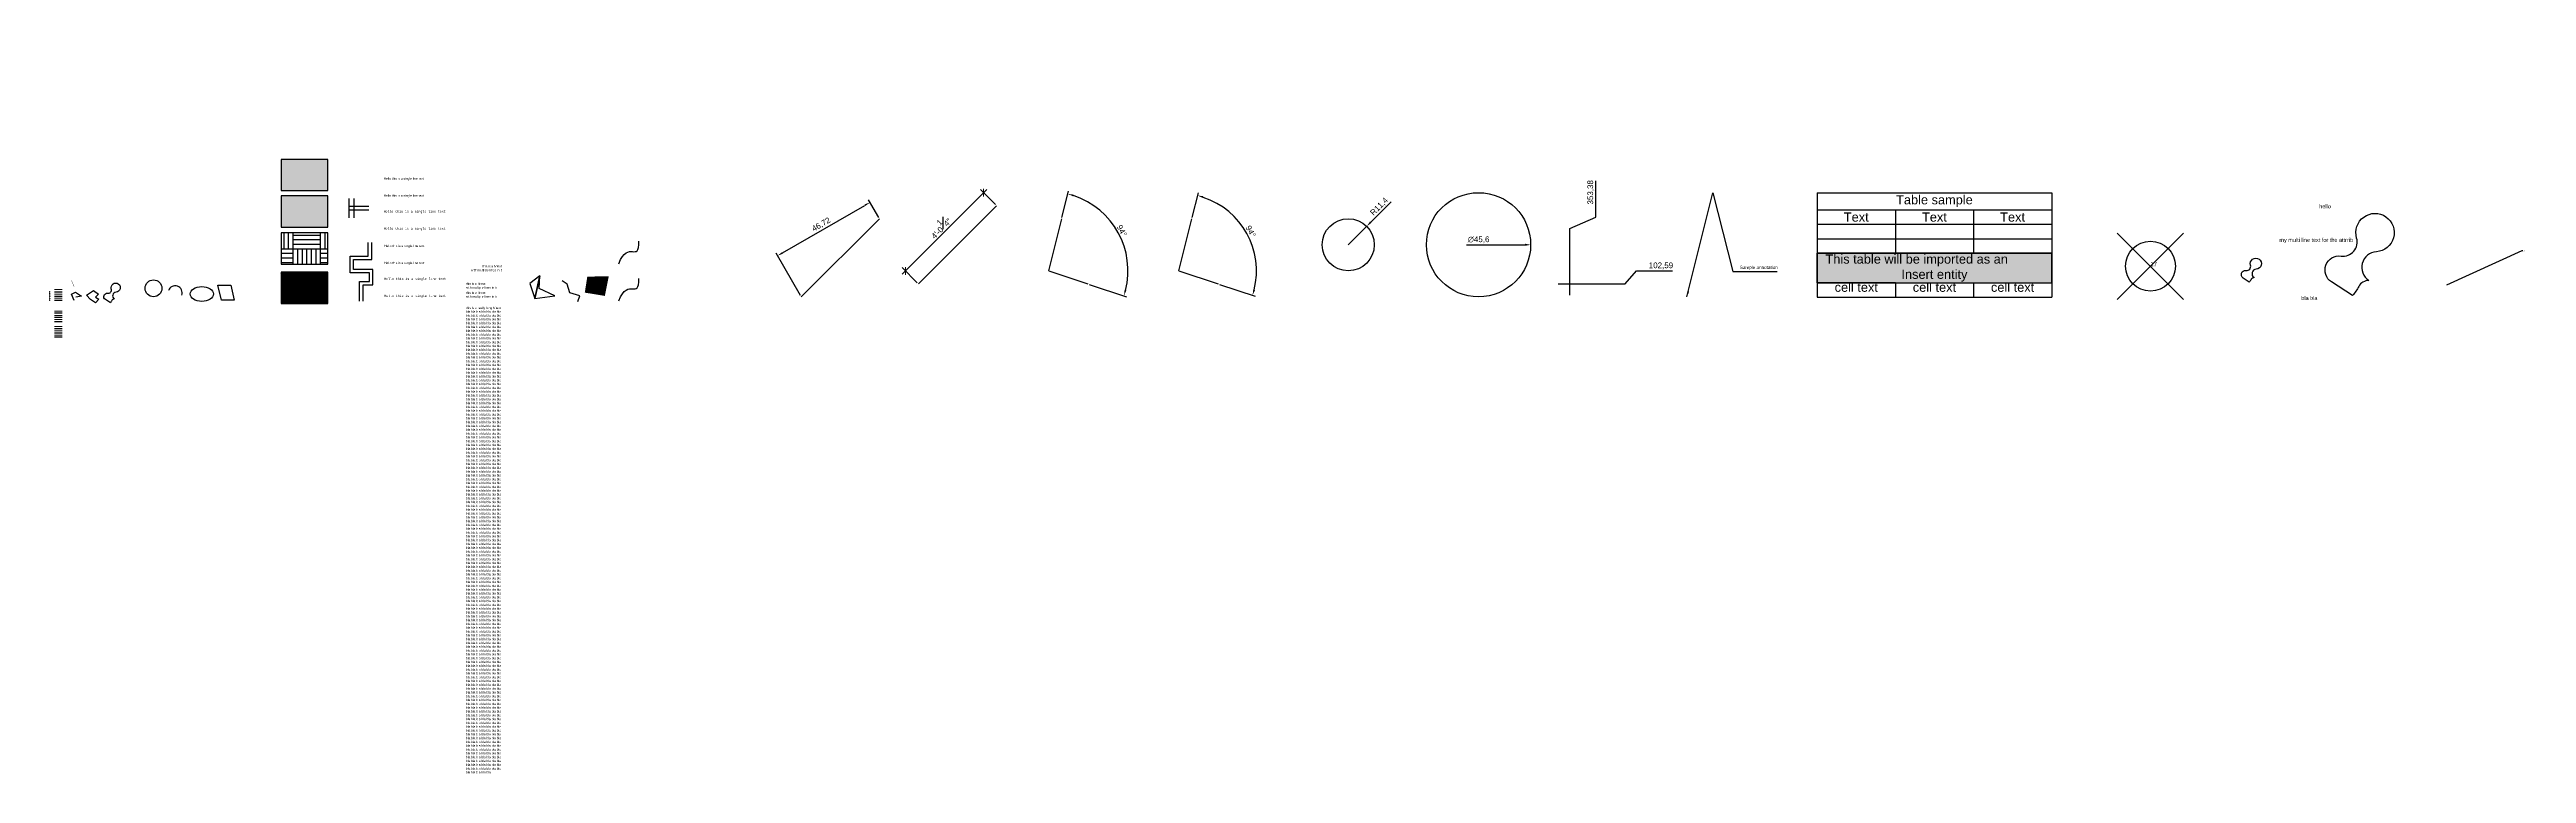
# Model space of a CAD drawing. Header units: inches. Extents: x 1 to 1085, y -206 to 111.
import ezdxf
from ezdxf import colors
from ezdxf.entities.mleader import LeaderData, LeaderLine
from ezdxf.enums import TextEntityAlignment as Align
from ezdxf.lldxf.tags import DXFTag
from ezdxf.math import Vec2, Vec3

# ---------------------------------------------------------------- set-up
doc = ezdxf.new("R2010")
doc.units = ezdxf.units.IN
doc.header["$MEASUREMENT"] = 0
doc.set_wipeout_variables(frame=1)
doc.header["$PDMODE"] = 34
doc.header["$PDSIZE"] = 0.1
doc.linetypes.add('ACAD_ISO02W100', pattern=[15, 12, -3])
for name, color, linetype in [('Layer1', 7, 'Continuous'), ('Layer2', 65, 'Continuous'), ('Layer_color_80', 80, 'Continuous'), ('Layer_Lock', 7, 'Continuous'), ('Layer_Lt_dash', 10, 'ACAD_ISO02W100')]:
    doc.layers.add(name, color=color, linetype=linetype)
doc.layers.add('Layer_color_book', color=31, linetype='Continuous', true_color=0xfcc187)
doc.layers.add('Layer_true_color', color=150, linetype='Continuous', true_color=0x1192ee)
doc.styles.add('custom_text_style', font='consola.ttf')
doc.styles.get("Standard").update_dxf_attribs({"font": 'arial.ttf'})
doc.linetypes.add('BATTING', pattern='A,0.0001,-0.1,[134,ltypeshp.shx,S=0.1,R=0,X=-0.1,Y=0],-0.2,[134,ltypeshp.shx,S=0.1,R=180,X=0.1,Y=0],-0.1', length=0.4001)
tags = doc.linetypes.add('GAS_LINE', pattern='A,0.5,-0.2,["GAS",Standard,S=0.1,R=0,X=-0.1,Y=-0.05],-0.25', length=0.95).pattern_tags.tags
tags[6] = DXFTag(74, 10)
doc.linetypes.add('TRACKS', pattern='A,0.15,[130,ltypeshp.shx,S=0.25,R=0,X=0,Y=0],0.15', length=0.3)
doc.linetypes.add('ZIGZAG', pattern='A,0.0001,-0.2,[131,ltypeshp.shx,S=0.2,R=0,X=-0.2,Y=0],-0.4,[131,ltypeshp.shx,S=0.2,R=180,X=0.2,Y=0],-0.2', length=0.8001)
doc.dimstyles.new('ISO-25', dxfattribs={"dimtxt": 2.5, "dimasz": 2.5, "dimexe": 1.25, "dimexo": 0.625, "dimtad": 1, "dimtxsty": 'Standard', "dimcen": 2.5, "dimadec": 0, "dimazin": 0, "dimtfac": 1, "dimtmove": 0, "dimatfit": 3, "dimfxl": 1, "dimarcsym": 0})

# ---------------------------------------------------------------- blocks, each defined once
blk = doc.blocks.new('*D3')
at = {"layer": 'Defpoints', "color": 0, "transparency": 16777216}
for p in [(360.4, 44.3), (364.5, 37.1), (330.3, 2.9)]:
    blk.add_point(p, dxfattribs=at)
at = {"layer": 'Layer1', "color": 0, "lineweight": -2, "transparency": 16777216}
for p, q in [((364.2, 37.7), (359.7, 45.4)), ((322.1, 22.2), (358.2, 43)), ((330, 3.5), (319.3, 22))]:
    blk.add_line(p, q, dxfattribs=at)
at = {"layer": 'Layer1', "color": 0, "transparency": 16777216}
for points in [[(358, 43.4), (358.4, 42.7), (360.4, 44.3)], [(321.9, 22.5), (322.3, 21.8), (319.9, 20.9)]]:
    blk.add_solid(points, dxfattribs=at)
at = {"layer": 'Layer1', "color": 0, "transparency": 16777216, "insert": (339.1, 34.5), "char_height": 2.5, "attachment_point": 5, "rotation": 30}
blk.add_mtext('46,72', dxfattribs=at)
blk = doc.blocks.new('*D4')
at = {"layer": 'Defpoints', "color": 0, "transparency": 16777216}
for p in [(444.3, 37.1), (472.4, 22.2), (438.6, 14.3), (455.7, 8.6)]:
    blk.add_point(p, dxfattribs=at)
at = {"layer": 'Layer1', "color": 0, "lineweight": -2, "transparency": 16777216}
for p, q in [((444.4, 37.7), (447.3, 49.2)), ((456.3, 8.4), (472.7, 3))]:
    blk.add_line(p, q, dxfattribs=at)
blk.add_arc((438.6, 14.3), 34.7, 345.6975, 71.8313, dxfattribs=at)
at = {"layer": 'Layer1', "color": 0, "transparency": 16777216}
for points in [[(449.3, 46.9), (449.5, 47.7), (447, 48)], [(472.6, 5.7), (471.8, 5.9), (471.5, 3.4)]]:
    blk.add_solid(points, dxfattribs=at)
at = {"layer": 'Layer1', "color": 0, "transparency": 16777216, "insert": (470.6, 31.9), "char_height": 2.5, "attachment_point": 5, "rotation": 298.7644}
blk.add_mtext('94°', dxfattribs=at)
blk = doc.blocks.new('*D5')
at = {"layer": 'Defpoints', "color": 0, "transparency": 16777216}
for p in [(501.3, 37.1), (528.6, 22), (495.6, 14.3), (495.6, 14.3), (512.7, 8.6)]:
    blk.add_point(p, dxfattribs=at)
at = {"layer": 'Layer1', "color": 0, "lineweight": -2, "transparency": 16777216}
for p, q in [((501.4, 37.7), (504.1, 48.5)), ((513.3, 8.4), (529, 3.2))]:
    blk.add_line(p, q, dxfattribs=at)
blk.add_arc((495.6, 14.3), 33.9, 345.7862, 71.7426, dxfattribs=at)
at = {"layer": 'Layer1', "color": 0, "transparency": 16777216}
for points in [[(506.1, 46.2), (506.3, 47), (503.8, 47.3)], [(528.9, 5.9), (528.1, 6.1), (527.8, 3.6)]]:
    blk.add_solid(points, dxfattribs=at)
at = {"layer": 'Layer1', "color": 0, "transparency": 16777216, "insert": (527, 31.6), "char_height": 2.5, "attachment_point": 5, "rotation": 298.7644}
blk.add_mtext('94°', dxfattribs=at)
blk = doc.blocks.new('*D10')
at = {"layer": 'Defpoints', "color": 0, "transparency": 16777216}
for p in [(577.7, 33.8), (569.7, 25.7)]:
    blk.add_point(p, dxfattribs=at)
at = {"layer": 'Layer1', "color": 0, "lineweight": -2, "transparency": 16777216}
for p, q in [((588.4, 44.5), (579.5, 35.6)), ((569.7, 25.7), (577.7, 33.8))]:
    blk.add_line(p, q, dxfattribs=at)
at = {"layer": 'Layer1', "color": 0, "transparency": 16777216}
blk.add_solid([(579.2, 35.9), (579.8, 35.3), (577.7, 33.8)], dxfattribs=at)
at = {"layer": 'Layer1', "color": 0, "transparency": 16777216, "insert": (583.3, 42.4), "char_height": 2.5, "attachment_point": 5, "rotation": 45}
blk.add_mtext('R11,4', dxfattribs=at)
blk = doc.blocks.new('*D11')
at = {"layer": 'Defpoints', "color": 0, "transparency": 16777216}
for p in [(603.9, 25.7), (649.5, 25.7)]:
    blk.add_point(p, dxfattribs=at)
at = {"layer": 'Layer1', "color": 0, "lineweight": -2, "transparency": 16777216}
blk.add_line((621.4, 25.7), (647, 25.7), dxfattribs=at)
at = {"layer": 'Layer1', "color": 0, "transparency": 16777216}
blk.add_solid([(647, 26.2), (647, 25.3), (649.5, 25.7)], dxfattribs=at)
at = {"layer": 'Layer1', "color": 0, "transparency": 16777216, "insert": (626.7, 27.9), "char_height": 2.5, "attachment_point": 5}
blk.add_mtext('∅45,6', dxfattribs=at)
blk = doc.blocks.new('*D6')
at = {"layer": 'Defpoints', "color": 0, "transparency": 16777216}
for p in [(313.2, 111.2), (700.8, 14.3), (660.9, 8.6)]:
    blk.add_point(p, dxfattribs=at)
at = {"layer": 'Layer1', "color": 0, "lineweight": -2, "transparency": 16777216}
for p, q in [((690.8, 8.6), (695.8, 14.3)), ((695.8, 14.3), (711.5, 14.3)), ((661.5, 8.6), (690.8, 8.6))]:
    blk.add_line(p, q, dxfattribs=at)
at = {"layer": 'Layer1', "color": 0, "transparency": 16777216, "insert": (706.5, 16.5), "char_height": 2.5, "attachment_point": 5}
blk.add_mtext('102,59', dxfattribs=at)
blk = doc.blocks.new('*D7')
at = {"layer": 'Defpoints', "color": 0, "transparency": 16777216}
for p in [(313.2, 111.2), (678, 42.8), (666.6, 2.9)]:
    blk.add_point(p, dxfattribs=at)
at = {"layer": 'Layer1', "color": 0, "lineweight": -2, "transparency": 16777216}
for p, q in [((678, 37.8), (678, 53.8)), ((666.6, 32.8), (678, 37.8)), ((666.6, 3.6), (666.6, 32.8))]:
    blk.add_line(p, q, dxfattribs=at)
at = {"layer": 'Layer1', "color": 0, "transparency": 16777216, "insert": (675.8, 48.7), "char_height": 2.5, "attachment_point": 5, "rotation": 90}
blk.add_mtext('353,38', dxfattribs=at)
blk = doc.blocks.new('_ArchTick')
at = {"color": 0, "linetype": 'ByBlock', "const_width": 0.15}
blk.add_lwpolyline([(-0.5, -0.5), (0.5, 0.5)], dxfattribs=at)
blk = doc.blocks.new('*D8')
at = {"layer": 'Defpoints', "color": 0, "transparency": 16777216}
for p in [(410.1, 48.5), (415.8, 42.8), (381.6, 8.6)]:
    blk.add_point(p, dxfattribs=at)
at = {"layer": 'Layer1', "color": 1, "lineweight": -2, "transparency": 16777216}
blk.add_line((374.5, 12.9), (411.5, 50), dxfattribs=at)
at = {"layer": 'Layer1', "color": 0, "lineweight": -2, "transparency": 16777216}
for p, q in [((415.3, 43.3), (408.7, 50)), ((381.1, 9.1), (374.5, 15.8))]:
    blk.add_line(p, q, dxfattribs=at)
at = {"layer": 'Layer1', "color": 1, "lineweight": -2, "transparency": 16777216, "xscale": 2.5, "yscale": 2.5, "zscale": 2.5}
for p, rotation in [((410.1, 48.5), 44.99999999999998), ((375.9, 14.3), 224.99999999999994)]:
    blk.add_blockref('_ArchTick', p, dxfattribs=dict(at, rotation=rotation))
at = {"layer": 'Layer1', "color": 0, "transparency": 16777216, "insert": (390.8, 33.7), "char_height": 2.5, "attachment_point": 5, "rotation": 45}
blk.add_mtext('4\'-0{\\H1x;\\S1#4;}"', dxfattribs=at)
blk = doc.blocks.new('*T9')
at = {"layer": 'Layer1', "color": 0, "linetype": 'ByBlock', "lineweight": -2, "transparency": 16777216}
for p, q in [((0, 0), (102.6, 0)), ((0, 0), (0, -26.5)), ((102.6, 0), (102.6, -26.5)), ((0, -7.5), (102.6, -7.5)), ((34.2, -7.5), (34.2, -26.5)), ((68.4, -7.5), (68.4, -26.5)), ((0, -13.8), (102.6, -13.8)), ((0, -20.2), (102.6, -20.2)), ((0, -39.4), (0, -45.7)), ((34.2, -39.4), (102.6, -39.4)), ((34.2, -39.4), (34.2, -45.7)), ((68.4, -39.4), (68.4, -45.7)), ((102.6, -39.4), (102.6, -45.7)), ((0, -45.7), (102.6, -45.7))]:
    blk.add_line(p, q, dxfattribs=at)
at = {"layer": 'Layer1', "color": 63, "linetype": 'ByBlock', "lineweight": 40, "transparency": 16777216}
for p, q in [((0, -26.5), (102.6, -26.5)), ((0, -26.5), (0, -39.4)), ((102.6, -26.5), (102.6, -39.4)), ((0, -39.4), (34.2, -39.4))]:
    blk.add_line(p, q, dxfattribs=at)
at = {"layer": 'Layer1', "color": 165, "transparency": 16777216}
blk.add_solid([(0, -26.5), (0, -39.4), (102.6, -26.5), (102.6, -39.4)], dxfattribs=at)
at = {"layer": 'Layer1', "color": 0, "transparency": 16777216, "char_height": 4}
for s, insert, width, attachment_point in [('Text', (17.1, -10.7), 34.13, 5), ('Table sample', (51.3, -3.7), 102.526, 5), ('Text', (51.3, -10.7), 34.13, 5), ('Text', (85.5, -10.7), 34.13, 5), ('cell text', (17.1, -39.4), 34.13, 2), ('cell text', (51.3, -39.4), 34.13, 2), ('cell text', (85.5, -39.4), 34.13, 2)]:
    blk.add_mtext(s, dxfattribs=dict(at, insert=insert, width=width, attachment_point=attachment_point))
at = {"layer": 'Layer1', "color": 7, "transparency": 16777216, "insert": (51.3, -33), "char_height": 4, "width": 102.526, "attachment_point": 5}
blk.add_mtext('This table will be imported as an           Insert entity', dxfattribs=at)
blk = doc.blocks.new('MyBlock')
for p, q in [((-40, -40), (40, 40)), ((-40, 40), (40, -40))]:
    blk.add_line(p, q)
blk.add_circle((0, 0), 30)
blk.add_attdef('ATTINFO', (0, 0), '', height=5)
blk = doc.blocks.new('my_block_v2')
blk.add_lwpolyline([(962.4, 0.36), (960.21, 1.79, -0.799559), (961.21, 4.5, 0.543862), (962.83, 6.38, -2.844377), (964.89, 4.95, 0.718751), (964.1, 1.95, 0.273794), (963.06, 1.33, -0.047611)], format="xyb", close=True)
at = {"flags": 8}
blk.add_attdef('PRESET_ATT', text='', height=0.411, dxfattribs=at).set_placement((958.93, 9.9), align=Align.TOP_LEFT)
blk.add_attdef('MULTI_LINE_ATT', text='', height=0.411).set_placement((954.81, 6.39), align=Align.TOP_LEFT)
for tag, p, flags in [('CONSTANT_ATT', (954.6, 2.35), 2), ('VERIFY_ATT', (957.05, -0.09), 4)]:
    blk.add_attdef(tag, p, '', height=0.411, dxfattribs=dict(flags=flags))

msp = doc.modelspace()

# ---------------------------------------------------------------- hatches: boundary and pattern name
h = msp.add_hatch(color=256)
h.dxf.hatch_style = 1
h.set_gradient(color1=(0, 0, 255), color2=(255, 255, 0), name='SPHERICAL')
h.paths.add_polyline_path([(102.746, 49.51), (123.199, 49.51), (123.199, 63.134), (102.746, 63.134)])
h = msp.add_hatch(color=256)
h.dxf.hatch_style = 1
h.set_gradient(color1=(0, 0, 255), color2=(255, 255, 0))
h.paths.add_polyline_path([(102.746, 33.467), (123.199, 33.467), (123.199, 47.092), (102.746, 47.092)])
h = msp.add_hatch()
h.set_pattern_fill('AR-PARQ1', color=256)
h.paths.add_polyline_path([(102.746, 17.314), (123.199, 17.314), (123.199, 30.939), (102.746, 30.939)])
h = msp.add_hatch()
h.set_pattern_fill('ANSI31', color=256)
h.set_pattern_definition([(45, (2.75038, 0), (-0.08838835, 0.08838835), [])])
h.paths.add_polyline_path([(102.746, 0.085), (123.199, 0.085), (123.199, 13.71), (102.746, 13.71)])

# ---------------------------------------------------------------- linework, layer by layer
for p, q in [((140.859, 20.773), (140.859, 26.683)), ((142.359, 19.273), (142.359, 26.683)), ((132.867, 13.433), (132.867, 20.773)), ((132.867, 20.773), (140.859, 20.773)), ((141.399, 13.433), (132.867, 13.433)), ((134.367, 14.933), (134.367, 19.273)), ((134.367, 19.273), (142.359, 19.273)), ((142.899, 14.933), (134.367, 14.933)), ((141.399, 9.682), (141.399, 13.433)), ((142.899, 8.182), (142.899, 14.933)), ((3.593, 1.477), (6.864, 1.477)), ((137.079, 1.015), (137.079, 9.682)), ((137.079, 9.682), (141.399, 9.682)), ((138.579, 1.015), (138.579, 8.182)), ((138.579, 8.182), (142.899, 8.182)), ((3.593, -4.112), (6.864, -4.112)), ((3.593, -5.998), (6.864, -5.998)), ((3.593, -7.795), (6.864, -7.795))]:
    msp.add_line(p, q)
at = {"color": 200, "linetype": 'BATTING', "lineweight": 13}
msp.add_line((3.593, 6.216), (6.864, 6.216), dxfattribs=at)
at = {"linetype": 'ZIGZAG'}
msp.add_line((3.593, 5.16), (6.864, 5.16), dxfattribs=at)
at = {"color": 3, "linetype": 'TRACKS', "lineweight": 13}
msp.add_line((3.593, 4.095), (6.864, 4.095), dxfattribs=at)
at = {"linetype": 'GAS_LINE'}
msp.add_line((3.593, 3.275), (6.864, 3.275), dxfattribs=at)
at = {"color": 3, "linetype": 'ACAD_ISO02W100', "lineweight": 13}
for p, q in [((3.593, 2.298), (6.864, 2.298)), ((3.593, -3.292), (6.864, -3.292)), ((3.593, -5.177), (6.864, -5.177)), ((3.593, -6.975), (6.864, -6.975))]:
    msp.add_line(p, q, dxfattribs=at)
for points in [[(102.746, 49.51), (123.199, 49.51), (123.199, 63.134), (102.746, 63.134)], [(102.746, 33.467), (123.199, 33.467), (123.199, 47.092), (102.746, 47.092)], [(102.746, 17.314), (123.199, 17.314), (123.199, 30.939), (102.746, 30.939)], [(102.746, 0.085), (123.199, 0.085), (123.199, 13.71), (102.746, 13.71)], [(19.366, 1.797), (17.632, 3.6), (20.639, 5.651), (22.798, 4.095), (21.524, 2.752), (22.939, 1.939), (21.559, 0.383)]]:
    msp.add_lwpolyline(points, close=True)
for points in [[(12.141, 7.499, 0.2, 0.1, 0), (10.946, 10.173, 0, 0, 0), (12.782, 11.167, 0, 0, 0), (15.684, 8.916, 0, 0, 0), (13.274, 8.43, 0.1, 0.5, 0)], [(35.301, 5.701, 0, 0, 2.12777622), (39.652, 5.701, 0, 0, 0.30793585), (38.347, 11.099, 0, 0, 0), (35.663, 8.744, 0, 0, 0), (38.046, 8.33, 3.67, 5.081, 0)]]:
    msp.add_lwpolyline(points, format="xyseb")
msp.add_lwpolyline([(12.141, 1.38), (10.946, 4.053), (12.782, 5.048), (15.325, 3.258), (12.914, 2.772)])
msp.add_lwpolyline([(28.006, 0.361), (25.812, 1.793, -0.7995595), (26.819, 4.499, 0.54386168), (28.431, 6.378, -2.84437748), (30.491, 4.947, 0.71875098), (29.707, 1.949, 0.27379384), (28.666, 1.333, -0.04761054)], format="xyb", close=True)
msp.add_polyline3d([(232.602, 0.893, 0), (233.415, 3.349, 5.479), (229.032, 4.736, 0), (227.879, 8.434, 5.479), (225.745, 9.923, 0)])
msp.add_circle((46.872, 6.673), 3.682)
msp.add_arc((56.352, 4.698), 3.044, 341.043545, 161.043545)
msp.add_ellipse((68.001, 4.185), major_axis=(-5.101, 0), ratio=0.64037274)
for points in [[(250.459, 17.426), (254.714, 28.255), (259.388, 17.503), (259.225, 27.288)], [(250.459, 1.157), (254.714, 11.986), (259.388, 1.234), (259.225, 11.019)]]:
    msp.add_open_spline(points, degree=3)
at = {"color": 7}
msp.add_point((1.494, 5.122), dxfattribs=at)
at = {"linetype": 'ACAD_ISO02W100'}
msp.add_point((1.494, 4.412), dxfattribs=at)
at = {"color": 230, "ltscale": 2, "true_color": 0xf50a93}
msp.add_point((1.494, 3.715), dxfattribs=at)
at = {"color": 0, "linetype": 'ByBlock', "lineweight": -2}
msp.add_point((1.494, 2.241), dxfattribs=at)
msp.add_point((1.494, 1.491))
at = {"transparency": 33554534}
msp.add_solid([(235.606, 4.786), (244.372, 3.349), (236.702, 11.792), (246.096, 11.937)], dxfattribs=at)
msp.add_3dface([(75.039, 8.05), (80.721, 8.05), (82.19, 1.492), (76.607, 1.492)])
at = {"layer": 'Layer2'}
for p, q in [((330.289, 2.941), (364.487, 37.139)), ((381.586, 8.641), (415.785, 42.839)), ((438.583, 14.341), (444.283, 37.139)), ((495.58, 14.341), (501.28, 37.139)), ((438.583, 14.341), (455.682, 8.641)), ((495.58, 14.341), (512.679, 8.641))]:
    msp.add_line(p, q, dxfattribs=at)
for centre, radius in [((626.674, 25.74), 22.799), ((569.676, 25.74), 11.399)]:
    msp.add_circle(centre, radius, dxfattribs=at)
at = {"layer": 'Layer_Lock', "color": 2, "linetype": 'Continuous'}
msp.add_point((1.494, 3.005), dxfattribs=at)
at = {"layer": 'Layer_Lt_dash', "linetype": 'ACAD_ISO02W100', "lineweight": 13}
for p, q in [((3.593, -10.122), (6.864, -10.122)), ((3.593, -12.007), (6.864, -12.007)), ((3.593, -13.805), (6.864, -13.805))]:
    msp.add_line(p, q, dxfattribs=at)
at = {"layer": 'Layer_Lt_dash'}
for p, q in [((3.593, -10.942), (6.864, -10.942)), ((3.593, -12.828), (6.864, -12.828)), ((3.593, -14.626), (6.864, -14.626))]:
    msp.add_line(p, q, dxfattribs=at)
at = {"layer": 'Layer_true_color'}
for p, q in [((132.547, 37.541), (132.547, 46.064)), ((134.678, 37.541), (134.678, 46.064)), ((132.547, 42.602), (141.071, 42.602)), ((132.547, 41.003), (141.071, 41.003))]:
    msp.add_line(p, q, dxfattribs=at)

# ---------------------------------------------------------------- block references
msp.add_blockref('*T9', (774.866, 48.539))
ref = msp.add_blockref('my_block_v2', (-3024.444, 1.951), dxfattribs=dict(xscale=4.1911331805470775, yscale=4.1911331805470775, zscale=4.1911331805470775))
ref.add_attrib('MULTI_LINE_ATT_001', 'my multi line text for the attrrib', (977.123, 27.001), dxfattribs={"height": 1.72065})
ref.add_attrib('PRESET_ATT', 'hello', dxfattribs={"height": 1.7207}).set_placement((994.558, 43.43), align=Align.TOP_LEFT)
ref.add_attrib('VERIFY_ATT', 'bla bla', (986.688, 1.554), dxfattribs={"height": 1.7207})
at = {"xscale": 1.2178892645823844, "yscale": 1.2178892645823844, "zscale": 1.2178892645823844}
msp.add_blockref('my_block_v2', (-208.15, 8.99), dxfattribs=at)
at = {"layer": 'Layer1', "xscale": 0.36337369484720056, "yscale": 0.36337369484720056, "zscale": 0.36337369484720056}
msp.add_blockref('MyBlock', (920.68, 16.353), dxfattribs=at).add_auto_attribs({'ATTINFO': '17'})

# ---------------------------------------------------------------- texts
for p in [(147.819, 24.749), (147.819, 17.279)]:
    msp.add_text('Hello this is a single line text', height=1).set_placement(p)
at = {"style": 'custom_text_style'}
for p in [(147.819, 10.326), (147.819, 2.855)]:
    msp.add_text('Hello this is a single line text', height=1, dxfattribs=at).set_placement(p)
at = {"char_height": 1}
for s, insert, attachment_point in [('this is a Mtext\\Pwith multiple lines in it', (199.33, 15.326), 6), ('this is a Mtext\\Pwith multiple lines in it', (183.589, 9.188), 1), ('this is a Mtext\\Pwith multiple lines in it', (183.589, 5.226), 1), ('this is a really long Mtext\\Pbla bla bla bla bla bla bla bla bla bla bla bla bla bla bla bla bla bla bla bla bla bla bla bla bla bla bla bla bla bla bla bla bla bla bla bla bla bla bla bla bla bla bla bla bla bla bla bla bla bla bla bla bla bla bla bla bla bla bla bla bla bla bla bla bla bla bla bla bla bla bla bla bla bla bla bla bla bla bla bla bla bla bla bla bla bla bla bla bla bla bla bla bla bla bla bla bla bla bla bla bla bla bla bla bla bla bla bla bla bla bla bla bla bla bla bla bla bla bla bla bla bla bla bla bla bla bla bla bla bla bla bla bla bla bla bla bla bla bla bla bla bla bla bla bla bla bla bla bla bla bla bla bla bla bla bla bla bla bla bla bla bla bla bla bla bla bla bla bla bla bla bla bla bla bla bla bla bla bla bla bla bla bla bla bla bla bla bla bla bla bla bla bla bla bla bla bla bla bla bla bla bla bla bla bla bla bla bla bla bla bla bla bla bla bla bla bla bla bla bla bla bla bla bla bla bla bla bla bla bla bla bla bla bla bla bla bla bla bla bla bla bla bla bla bla bla bla bla bla bla bla bla bla bla bla bla bla bla bla bla bla bla bla bla bla bla bla bla bla bla bla bla bla bla bla bla bla bla bla bla bla bla bla bla bla bla bla bla bla bla bla bla bla bla bla bla bla bla bla bla bla bla bla bla bla bla bla bla bla bla bla bla bla bla bla bla bla bla bla bla bla bla bla bla bla bla bla bla bla bla bla bla bla bla bla bla bla bla bla bla bla bla bla bla bla bla bla bla bla bla bla bla bla bla bla bla bla bla bla bla bla bla bla bla bla bla bla bla bla bla bla bla bla bla bla bla bla bla bla bla bla bla bla bla bla bla bla bla bla bla bla bla bla bla bla bla bla bla bla bla bla bla bla bla bla bla bla bla bla bla bla bla bla bla bla bla bla bla bla bla bla bla bla bla bla bla bla bla bla bla bla bla bla bla bla bla bla bla bla bla bla bla bla bla bla bla bla bla bla bla bla bla bla bla bla bla bla bla bla bla bla bla bla bla bla bla bla bla bla bla bla bla bla bla bla bla bla bla bla bla bla bla bla bla bla bla bla bla bla bla bla bla bla bla bla bla bla bla bla bla bla bla bla bla bla bla bla bla bla bla bla bla bla bla bla bla bla bla bla bla bla bla bla bla bla bla bla bla bla bla bla bla bla bla bla bla bla bla bla bla bla bla bla bla bla bla bla bla bla bla bla bla bla bla bla bla bla bla bla bla bla bla bla bla bla bla bla bla bla bla bla bla bla bla bla bla bla bla bla bla bla bla bla bla bla bla bla bla bla bla bla bla bla bla bla bla bla bla bla bla bla bla bla bla bla bla bla bla bla bla bla bla bla bla bla bla bla bla bla bla bla bla bla bla bla bla bla bla bla bla bla bla bla bla bla bla bla bla bla bla bla bla bla bla bla bla bla bla bla bla bla bla bla bla bla bla bla bla bla bla bla bla bla bla bla bla bla bla bla bla bla bla bla bla bla bla bla bla bla bla bla bla bla bla bla bla bla bla bla bla bla bla bla bla bla bla bla bla bla bla bla bla bla bla bla bla bla bla bla bla bla bla bla bla bla bla bla bla bla bla bla bla bla bla bla bla bla bla bla bla bla bla bla bla bla bla bla bla bla bla bla bla bla bla bla bla bla bla bla bla bla bla bla bla bla bla bla bla bla bla bla bla bla bla bla bla bla bla bla bla bla bla bla bla bla bla bla bla bla bla bla bla bla bla bla bla bla bla bla bla bla bla bla bla bla bla bla bla bla bla bla bla bla bla bla bla bla bla bla bla bla bla bla bla bla bla bla bla bla bla bla bla bla bla bla bla bla bla bla bla bla bla bla bla bla bla bla bla bla bla bla bla bla bla bla bla bla bla bla bla bla bla', (183.589, -1.386), 1)]:
    msp.add_mtext_dynamic_manual_height_columns(s, width=15.74141, gutter_width=110.223, heights=[0], dxfattribs=dict(at, insert=insert, attachment_point=attachment_point))
at = {"layer": 'Layer1', "insert": (741.024, 14.697), "char_height": 1.42493, "attachment_point": 7}
msp.add_mtext('Sample annotation', dxfattribs=at)
at = {"layer": 'Layer2', "style": 'custom_text_style'}
msp.add_text('Hello this is a single line text', height=1, dxfattribs=at).set_placement((147.59, 32.348))
at = {"layer": 'Layer_color_80', "style": 'custom_text_style'}
msp.add_text('Hello this is a single line text', height=1, dxfattribs=at).set_placement((147.59, 39.819))
at = {"layer": 'Layer_color_book'}
msp.add_text('Hello this is a single line text', height=1, dxfattribs=at).set_placement((147.59, 54.243))
at = {"layer": 'Layer_true_color'}
msp.add_text('Hello this is a single line text', height=1, dxfattribs=at).set_placement((147.59, 46.772))

# ---------------------------------------------------------------- dimensions: what is measured, and where the dimension line sits
at = {"layer": 'Layer1'}
for feature_location, offset, dtype, picture, middle in [((660.872, 8.641), (39.898, 5.7), 0, '*D6', (706.469, 16.468)), ((666.571, 2.941), (11.399, 39.898), 1, '*D7', (675.843, 48.655))]:
    dim = msp.add_ordinate_dim(feature_location=feature_location, offset=offset, dtype=dtype, origin=(313.19, 111.235), dimstyle='ISO-25', dxfattribs=at)
    dim.commit()
    dim.dimension.update_dxf_attribs({"geometry": picture, "text_midpoint": middle})
dim = msp.add_linear_dim(base=(360.358, 44.291), p1=(330.289, 2.941), p2=(364.487, 37.139), angle=30, dimstyle='ISO-25', dxfattribs=at)
dim.commit()
dim.dimension.update_dxf_attribs({"geometry": '*D3', "text_midpoint": (339.066, 34.455)})
dim = msp.add_aligned_dim(p1=(381.586, 8.641), p2=(415.785, 42.839), distance=8.061, dimstyle='ISO-25', override={"dimexe": 2, "dimzin": 8, "dimlunit": 4, "dimblk1": 'ArchTick', "dimblk2": 'ArchTick', "dimsah": 1, "dimdle": 2, "dimclrd": 1, "dimfrac": 1}, dxfattribs=at)
dim.commit()
dim.dimension.update_dxf_attribs({"geometry": '*D8', "text_midpoint": (390.757, 33.668)})
dim = msp.add_angular_dim_3p(base=(472.36, 22.158), center=(438.583, 14.341), p1=(455.682, 8.641), p2=(444.283, 37.139), dimstyle='ISO-25', dxfattribs=at)
dim.commit()
dim.dimension.update_dxf_attribs({"geometry": '*D4', "text_midpoint": (470.642, 31.939)})
dim = msp.add_angular_dim_2l(base=(528.647, 21.994), line1=((495.58, 14.341), (501.28, 37.139)), line2=((495.58, 14.341), (512.679, 8.641)), dimstyle='ISO-25', dxfattribs=at)
dim.commit()
dim.dimension.update_dxf_attribs({"geometry": '*D5', "text_midpoint": (527, 31.588)})
dim = msp.add_radius_dim(center=(569.676, 25.74), mpoint=(577.737, 33.801), dimstyle='ISO-25', dxfattribs=at)
dim.commit()
dim.dimension.update_dxf_attribs({"geometry": '*D10', "text_midpoint": (583.348, 42.421)})
dim = msp.add_diameter_dim_2p(p1=(603.875, 25.74), p2=(649.472, 25.74), dimstyle='ISO-25', dxfattribs=at)
dim.commit()
dim.dimension.update_dxf_attribs({"geometry": '*D11', "text_midpoint": (626.674, 25.74), "dimtype": 163})

# ---------------------------------------------------------------- meshes
mesh = msp.add_polyface()
corners = [(213.692, 2.253), (222.458, 3.349), (215.604, 6.636), (215.945, 12.076), (211.562, 8.827)]
mesh.append_faces([[corners[k] for k in face] for face in [(0, 3, 4)]], dxfattribs={"vtx0": -1})
mesh.append_faces([[corners[k] for k in face] for face in [(0, 1, 2, 3)]], dxfattribs={"vtx3": -1})

# ---------------------------------------------------------------- leaders
ml = msp.add_multileader_mtext('Standard')
ml.set_content('MLeader text, hello!', color=256)
ml.set_leader_properties()
ml.build(insert=Vec2(0, 0))
ml.multileader.update_dxf_attribs({"dogleg_length": 0.36, "arrow_head_size": 0.18})
ctx = ml.context
ctx.base_point, ctx.char_height, ctx.arrow_head_size, ctx.landing_gap_size, ctx.plane_origin = Vec3(1083.681, 23.239), 0.18, 0.18, 0.09, Vec3(1050.242, 8.176)
notes = []
notes.append((ctx, [(0, (1, 1, 0), (1083.321, 23.239), (1, 0), 0.36, [(0, [(1050.242, 8.176)], 0, [])])]))
ctx.mtext.insert, ctx.mtext.width, ctx.mtext.flow_direction = Vec3(1083.771, 23.347), 1.44712, 5
at = {"layer": 'Layer1', "annotation_type": 0, "has_hookline": 1, "hookline_direction": 0, "text_width": 16.374}
msp.add_leader([(717.869, 2.941), (729.268, 48.539), (737.899, 14.072), (740.399, 14.072)], dimstyle='ISO-25', dxfattribs=at)
for ctx, leaders in notes:
    for number, flags, end, landing, length, lines in leaders:
        leader = LeaderData()
        leader.index, (leader.has_last_leader_line, leader.has_dogleg_vector, leader.attachment_direction) = number, flags
        leader.last_leader_point, leader.dogleg_vector, leader.dogleg_length = Vec3(end), Vec3(landing), length
        for number, points, colour, breaks in lines:
            line = LeaderLine()
            line.index, line.vertices, line.color, line.breaks = number, Vec3.list(points), colors.encode_raw_color(colour), breaks
            leader.lines.append(line)
        ctx.leaders.append(leader)

# ---------------------------------------------------------------- wipeouts: each hides what was drawn before it
msp.add_wipeout([(271.921, 3.988), (298.113, 4.24), (295.721, 26.511), (272.677, 35.696)])

doc.saveas('drawing.dxf')
